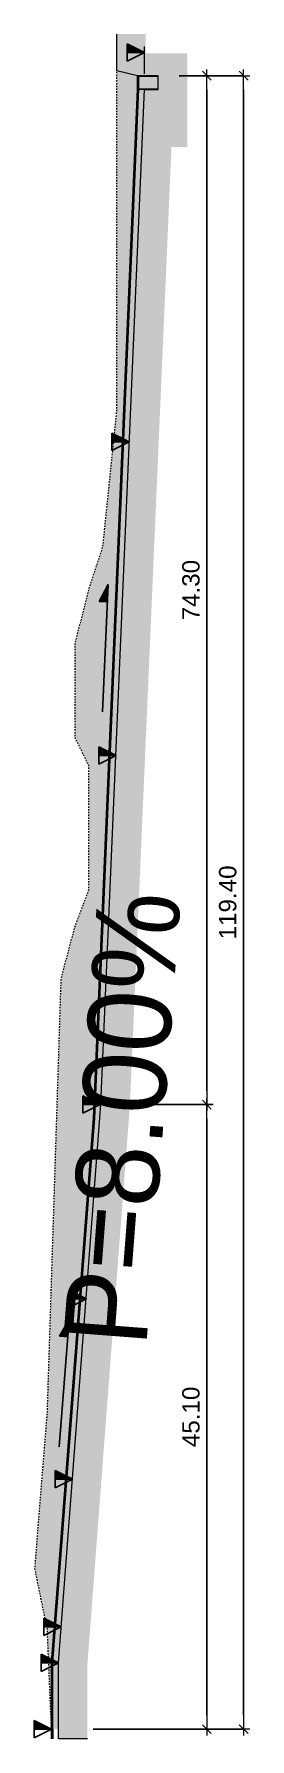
# Model space of a CAD drawing. Extents: x 62344 to 62624, y 108620 to 109406.
# Drawn here: x 62424.3 to 62439.9, y 109222.8 to 109346 of the extents above; entities that cross this region are included whole.
import ezdxf
from ezdxf.enums import TextEntityAlignment as Align

# ---------------------------------------------------------------- set-up
doc = ezdxf.new("R2018")
doc.units = 0
doc.header["$LTSCALE"] = 0.039369
doc.header["$MEASUREMENT"] = 0
doc.linetypes.add('TRATTEGGIATA', pattern=[0.75, 0.5, -0.25])
doc.layers.add('colore roccia', color=7, linetype='Continuous', true_color=0x99724c)
for name, color, linetype in [('curve livello 1m', 2, 'Continuous'), ('LIN018CO', 6, 'Continuous'), ('LIN025CO', 7, 'Continuous'), ('LIN035CO', 1, 'Continuous'), ('TEXT035', 1, 'Continuous'), ('TRATTCOLO-7', 51, 'Continuous')]:
    doc.layers.add(name, color=color, linetype=linetype)
doc.layers.add('DIME', color=6, linetype='Continuous', lineweight=18)
doc.layers.add('LIN050CO', color=3, linetype='Continuous', lineweight=50)
doc.styles.add('ARIAL', font='arial.ttf')
doc.linetypes.add('ROCK', pattern='A,0.25,-0.18,["<",Standard,S=0.18,R=90,X=0,Y=-0.09],0,["-",Standard,S=0.18,R=45,X=-0.111213,Y=-0.238491],0.25', length=0.68)
doc.dimstyles.new('DIME-200', dxfattribs={"dimscale": 2, "dimtxt": 0.25, "dimasz": 0.2, "dimexe": 0, "dimexo": 0.5, "dimgap": 0.1, "dimtad": 1, "dimzin": 0, "dimdsep": 46, "dimtxsty": 'ARIAL', "dimblk1": 'LINE', "dimblk2": 'LINE', "dimsah": 1, "dimcen": 2.5, "dimclrd": 256, "dimclre": 256, "dimclrt": 1, "dimadec": 0, "dimazin": 0, "dimtfac": 1, "dimtmove": 2, "dimatfit": 3, "dimldrblk": 'LINE', "dimfxl": 1, "dimtvp": 1, "dimtfill": 1, "dimtolj": 1, "dimtzin": 0, "dimarcsym": 0})

# ---------------------------------------------------------------- blocks, each defined once
blk = doc.blocks.new('*U40')
at = {"layer": 'LIN018CO'}
blk.add_solid([(0, 0.25), (0, 0), (0.125, 0.25)], dxfattribs=at)
at = {"layer": 'LIN035CO'}
for p, q in [((-0.125, 0.25), (0.125, 0.25)), ((0, 0), (-0.125, 0.25)), ((0, 0), (0, 0.25)), ((0, 0), (0.125, 0.25))]:
    blk.add_line(p, q, dxfattribs=at)
at = {"layer": 'TEXT035', "lineweight": 30, "flags": 104}
blk.add_attdef('VALORE_Sup.', text='', height=0.25, dxfattribs=at).set_placement((-0.08, 0.395), align=Align.BOTTOM_CENTER)
blk = doc.blocks.new('*U38')
at = {"layer": 'LIN018CO'}
blk.add_solid([(0, 0.25), (0, 0), (0.125, 0.25)], dxfattribs=at)
at = {"layer": 'LIN035CO'}
for p, q in [((-0.125, 0.25), (0.125, 0.25)), ((0, 0), (-0.125, 0.25)), ((0, 0), (0, 0.25)), ((0, 0), (0.125, 0.25))]:
    blk.add_line(p, q, dxfattribs=at)
at = {"layer": 'TEXT035', "lineweight": 30, "flags": 104}
blk.add_attdef('VALORE_Sup.', text='', height=0.25, dxfattribs=at).set_placement((0.64, 0.395), align=Align.BOTTOM_CENTER)
blk = doc.blocks.new('*U42')
at = {"layer": 'LIN018CO'}
blk.add_solid([(0, 0.25), (0, 0), (0.125, 0.25)], dxfattribs=at)
at = {"layer": 'LIN035CO'}
for p, q in [((-0.125, 0.25), (0.125, 0.25)), ((0, 0), (-0.125, 0.25)), ((0, 0), (0, 0.25)), ((0, 0), (0.125, 0.25))]:
    blk.add_line(p, q, dxfattribs=at)
at = {"layer": 'TEXT035', "lineweight": 30, "flags": 104}
blk.add_attdef('VALORE_Sup.', text='', height=0.25, dxfattribs=at).set_placement((0.305, 0.395), align=Align.BOTTOM_CENTER)
blk = doc.blocks.new('*U18')
at = {"layer": 'LIN018CO'}
blk.add_solid([(0, 0.25), (0, 0), (0.125, 0.25)], dxfattribs=at)
at = {"layer": 'LIN035CO'}
for p, q in [((-0.125, 0.25), (0.125, 0.25)), ((0, 0), (-0.125, 0.25)), ((0, 0), (0, 0.25)), ((0, 0), (0.125, 0.25))]:
    blk.add_line(p, q, dxfattribs=at)
at = {"layer": 'TEXT035', "lineweight": 30, "flags": 106}
blk.add_attdef('VALORE_Sup.', text='', height=0.25, dxfattribs=at).set_placement((0, 0.395), align=Align.BOTTOM_CENTER)
blk = doc.blocks.new('*U39')
at = {"layer": 'LIN018CO'}
blk.add_solid([(0, 0.25), (0, 0), (0.125, 0.25)], dxfattribs=at)
at = {"layer": 'LIN035CO'}
for p, q in [((-0.125, 0.25), (0.125, 0.25)), ((0, 0), (-0.125, 0.25)), ((0, 0), (0, 0.25)), ((0, 0), (0.125, 0.25))]:
    blk.add_line(p, q, dxfattribs=at)
at = {"layer": 'TEXT035', "lineweight": 30, "flags": 104}
blk.add_attdef('VALORE_Sup.', text='', height=0.25, dxfattribs=at).set_placement((-0.426, 0.395), align=Align.BOTTOM_CENTER)
blk = doc.blocks.new('LINE')
for p, q in [((-1.6, 0), (0.45, 0)), ((0, 0.45), (0, -0.45))]:
    blk.add_line(p, q)
at = {"color": 3}
blk.add_line((-0.32, -0.32), (0.32, 0.32), dxfattribs=at)
blk = doc.blocks.new('*D24')
at = {"layer": 'DIME', "lineweight": -2, "transparency": 16777216}
for p, q in [((62431.62, 109268.65), (62436.75, 109268.65)), ((62436.75, 109224.55), (62436.75, 109267.65)), ((62428.55, 109223.55), (62436.75, 109223.55))]:
    blk.add_line(p, q, dxfattribs=at)
for p, rotation in [((62436.75, 109268.65), 90), ((62436.75, 109223.55), 270)]:
    blk.add_blockref('LINE', p, dxfattribs=dict(at, rotation=rotation))
at = {"layer": 'DIME', "color": 1, "transparency": 16777216, "insert": (62435.61, 109246.1), "char_height": 1.25, "attachment_point": 5, "rotation": 90, "style": 'ARIAL', "bg_fill": 3, "box_fill_scale": 1.25, "bg_fill_color": 256, "bg_fill_true_color": 13158600, "bg_fill_transparency": 0}
blk.add_mtext('\\A1;45.10', dxfattribs=at)
blk = doc.blocks.new('*U20')
at = {"layer": 'LIN018CO'}
blk.add_hatch(color=256, dxfattribs=at).paths.add_polyline_path([(-0.244, 0.131), (-0.239, 0.251), (0.005, 0.12)])
for p, q in [((-0.244, 0.131), (-0.239, 0.251)), ((-0.239, 0.251), (0.005, 0.12)), ((0.005, 0.12), (-1.833, 0.201))]:
    blk.add_line(p, q, dxfattribs=at)
at = {"layer": 'TEXT035', "lineweight": 30, "flags": 34}
blk.add_attdef('VALORE_AD', text='', height=0.25, rotation=357.4791, dxfattribs=at).set_placement((-0.31, 0.194), align=Align.BOTTOM_RIGHT)
blk = doc.blocks.new('*U21')
at = {"layer": 'LIN018CO'}
blk.add_hatch(color=256, dxfattribs=at).paths.add_polyline_path([(-0.24, 0.139), (-0.231, 0.258), (0.009, 0.12)])
for p, q in [((0.009, 0.12), (-1.826, 0.261)), ((-0.24, 0.139), (-0.231, 0.258)), ((-0.231, 0.258), (0.009, 0.12))]:
    blk.add_line(p, q, dxfattribs=at)
at = {"layer": 'TEXT035', "lineweight": 30, "flags": 54}
blk.add_attdef('VALORE_AD', text='', height=0.25, rotation=355.608, dxfattribs=at).set_placement((-0.304, 0.204), align=Align.BOTTOM_RIGHT)
blk = doc.blocks.new('*D25')
at = {"layer": 'DIME', "lineweight": -2, "transparency": 16777216}
for p, q in [((62434.75, 109342.95), (62439.4, 109342.95)), ((62439.4, 109224.55), (62439.4, 109341.95)), ((62431.57, 109223.55), (62439.4, 109223.55))]:
    blk.add_line(p, q, dxfattribs=at)
for p, rotation in [((62439.4, 109342.95), 90), ((62439.4, 109223.55), 270)]:
    blk.add_blockref('LINE', p, dxfattribs=dict(at, rotation=rotation))
at = {"layer": 'DIME', "color": 1, "transparency": 16777216, "insert": (62438.26, 109283.25), "char_height": 1.25, "attachment_point": 5, "rotation": 90, "style": 'ARIAL', "bg_fill": 3, "box_fill_scale": 1.25, "bg_fill_color": 256, "bg_fill_true_color": 13158600, "bg_fill_transparency": 0}
blk.add_mtext('\\A1;119.40', dxfattribs=at)
blk = doc.blocks.new('*U43')
at = {"layer": 'LIN018CO'}
blk.add_solid([(0, 0.25), (0, 0), (0.125, 0.25)], dxfattribs=at)
at = {"layer": 'LIN035CO'}
for p, q in [((-0.125, 0.25), (0.125, 0.25)), ((0, 0), (-0.125, 0.25)), ((0, 0), (0, 0.25)), ((0, 0), (0.125, 0.25))]:
    blk.add_line(p, q, dxfattribs=at)
at = {"layer": 'TEXT035', "lineweight": 30, "flags": 104}
blk.add_attdef('VALORE_Sup.', text='', height=0.25, dxfattribs=at).set_placement((-0.099, 0.395), align=Align.BOTTOM_CENTER)
blk = doc.blocks.new('*D27')
at = {"layer": 'DIME', "lineweight": -2, "transparency": 16777216}
for p, q in [((62434.75, 109342.95), (62436.75, 109342.95)), ((62436.75, 109269.65), (62436.75, 109341.95)), ((62434.4, 109268.65), (62436.75, 109268.65))]:
    blk.add_line(p, q, dxfattribs=at)
for p, rotation in [((62436.75, 109342.95), 90), ((62436.75, 109268.65), 270)]:
    blk.add_blockref('LINE', p, dxfattribs=dict(at, rotation=rotation))
at = {"layer": 'DIME', "color": 1, "transparency": 16777216, "insert": (62435.61, 109305.8), "char_height": 1.25, "attachment_point": 5, "rotation": 90, "style": 'ARIAL', "bg_fill": 3, "box_fill_scale": 1.25, "bg_fill_color": 256, "bg_fill_true_color": 13158600, "bg_fill_transparency": 0}
blk.add_mtext('\\A1;74.30', dxfattribs=at)

msp = doc.modelspace()

# ---------------------------------------------------------------- hatches: boundary and pattern name
at = {"layer": 'colore roccia', "linetype": 'Continuous', "lineweight": 0}
h = msp.add_hatch(color=256, dxfattribs=at)
h.dxf.hatch_style = 1
h.paths.add_polyline_path([(62431.74315, 109342.95018), (62433.25437, 109342.95018), (62433.25437, 109341.95018), (62432.25433, 109341.95018), (62429.117, 109268.65018), (62426.05428, 109228.33613), (62426.05428, 109223.55018), (62426.05428, 109222.8461), (62428.145, 109222.8461), (62428.145, 109223.55018), (62428.145, 109228.25596), (62431.20964, 109268.65018), (62434.20262, 109337.80559), (62435.34505, 109337.80559), (62435.34505, 109344.57265), (62432.345, 109344.57265), (62432.345, 109345.95289), (62430.25428, 109345.95289), (62430.25433, 109343.29385)])
at = {"layer": 'TRATTCOLO-7', "linetype": 'Continuous', "lineweight": 0}
h = msp.add_hatch(color=256, dxfattribs=at)
h.dxf.hatch_style = 1
h.paths.add_polyline_path([(62432.25433, 109341.95018), (62433.25437, 109341.95018), (62433.25437, 109342.95018), (62431.74315, 109342.95018), (62430.25433, 109343.29385), (62430.25433, 109318.6527), (62429.25433, 109308.90975), (62428.25433, 109305.88963), (62427.25433, 109301.89955), (62427.25433, 109295.15), (62428.25433, 109293.10819), (62428.25433, 109284.15721), (62427.25433, 109281.53949), (62426.25433, 109277.75932), (62425.25433, 109246.3781), (62424.35744, 109235.1501), (62425.25433, 109230.74745), (62425.55433, 109223.55018), (62426.05433, 109223.55018), (62426.05433, 109228.33613), (62426.25433, 109230.92765), (62427.66111, 109249.25639), (62429.117, 109268.65018)])

# ---------------------------------------------------------------- linework, layer by layer
at = {"layer": 'curve livello 1m', "linetype": 'Continuous', "lineweight": 0, "elevation": 324, "flags": 128}
for points in [[(62432.25433, 109343.07747), (62432.25433, 109345.06455)], [(62431.74315, 109341.95018), (62431.74315, 109342.95018)], [(62425.55433, 109222.8461), (62425.55433, 109223.55018), (62425.55433, 109228.3553), (62428.57439, 109267.67628), (62431.74315, 109341.97018)], [(62425.65433, 109222.8461), (62425.65433, 109223.55018), (62425.65433, 109228.35147), (62428.67422, 109267.67032), (62431.84305, 109341.96592)], [(62432.22835, 109341.97018), (62431.74315, 109341.97018)], [(62432.25433, 109341.95018), (62431.74315, 109341.95018)], [(62425.55433, 109223.55018), (62425.55433, 109222.8461)], [(62425.65433, 109223.55018), (62425.65433, 109222.8461)]]:
    msp.add_lwpolyline(points, dxfattribs=at)
at = {"layer": 'LIN025CO', "linetype": 'TRATTEGGIATA', "lineweight": 0, "ltscale": 5, "elevation": 324, "flags": 128}
msp.add_lwpolyline([(62425.55433, 109223.55018), (62425.25433, 109230.74745), (62424.35744, 109235.1501), (62425.25433, 109246.3781), (62426.25433, 109277.75932), (62427.25433, 109281.53949), (62428.25433, 109284.15721), (62428.25433, 109293.10819), (62427.25433, 109295.15), (62427.25433, 109301.89955), (62428.25433, 109305.88963), (62429.25433, 109308.90975), (62430.25433, 109318.6527), (62430.25433, 109331.9041), (62430.25433, 109343.29385)], dxfattribs=at)
at = {"layer": 'LIN050CO', "linetype": 'ROCK', "lineweight": 0, "ltscale": 2, "elevation": 324, "flags": 128}
for points in [[(62432.25433, 109342.95018), (62431.74315, 109342.95018), (62430.25433, 109343.29385), (62430.25433, 109345.95289)], [(62426.05433, 109222.8461), (62426.05433, 109223.55018), (62426.05433, 109228.33613), (62429.117, 109268.65018), (62432.25433, 109341.95018)]]:
    msp.add_lwpolyline(points, dxfattribs=at)

# ---------------------------------------------------------------- block references
at = {"xscale": 5, "yscale": 5, "zscale": 5, "rotation": 90}
for name, p in [('*U18', (62432.25433, 109344.62263, 324)), ('*U20', (62430.24089, 109306.18226, 324)), ('*U18', (62429.07356, 109268.65018, 324)), ('*U42', (62428.07356, 109254.62639, 324)), ('*U38', (62426.25433, 109230.94011, 324)), ('*U40', (62426.05433, 109228.33613, 324)), ('*U39', (62425.55433, 109223.55018, 324))]:
    msp.add_blockref(name, p, dxfattribs=at)

# ---------------------------------------------------------------- next in the draw order: dimensions: what is measured, and where the dimension line sits
at = {"layer": 'DIME'}
dim = msp.add_linear_dim(base=(62436.74547, 109268.65018, 324), p1=(62426.05433, 109223.55018, 323.3), p2=(62429.117, 109268.65018, 324), angle=90, dimstyle='DIME-200', override={"dimscale": 5}, dxfattribs=at)
dim.commit()
dim.dimension.update_dxf_attribs({"geometry": '*D24', "text_midpoint": (62435.60725, 109246.10018, 324)})

# ---------------------------------------------------------------- next in the draw order: linework, layer by layer
at = {"layer": 'LIN035CO', "linetype": 'Continuous', "lineweight": 0, "elevation": 324, "flags": 128}
msp.add_lwpolyline([(62428.14505, 109222.8461), (62426.05433, 109222.8461)], dxfattribs=at)

# ---------------------------------------------------------------- next in the draw order: block references
ref = msp.add_blockref('*U21', (62427.4163, 109253.07523, 324), dxfattribs=dict(xscale=5, yscale=5, zscale=5, rotation=90))
lines = msp.add_mtext('P=8.00%', dxfattribs={"layer": 'TEXT035', "insert": (62426.39702, 109251.55679, 324), "char_height": 6, "attachment_point": 1, "rotation": 85.6080017})
ref.add_attrib('VALORE_AD', '', (62426.39702, 109251.55679, 324), dxfattribs={"flags": 28}).embed_mtext(lines)
at = {"xscale": 5, "yscale": 5, "zscale": 5, "rotation": 90}
msp.add_blockref('*U43', (62427.07356, 109241.60646, 324), dxfattribs=at)

# ---------------------------------------------------------------- next in the draw order: dimensions: what is measured, and where the dimension line sits
at = {"layer": 'DIME'}
dim = msp.add_linear_dim(base=(62439.40008, 109342.95018, 0.3), p1=(62429.07466, 109223.55018, 324), p2=(62432.25433, 109342.95018, 324), angle=90, dimstyle='DIME-200', override={"dimscale": 5}, dxfattribs=at)
dim.commit()
dim.dimension.update_dxf_attribs({"geometry": '*D25', "text_midpoint": (62438.26187, 109283.25018, 0.3)})

# ---------------------------------------------------------------- next in the draw order: linework, layer by layer
at = {"layer": 'curve livello 1m', "linetype": 'Continuous', "lineweight": 0, "elevation": 323.3, "flags": 128}
msp.add_lwpolyline([(62431.78629, 109342.93741), (62431.78587, 109342.93741)], dxfattribs=at)

# ---------------------------------------------------------------- next in the draw order: block references
at = {"xscale": 5, "yscale": 5, "zscale": 5, "rotation": 90}
for p in [(62431.1598, 109316.52029, 324), (62430.20764, 109293.85018, 324)]:
    msp.add_blockref('*U18', p, dxfattribs=at)

# ---------------------------------------------------------------- next in the draw order: dimensions: what is measured, and where the dimension line sits
at = {"layer": 'DIME'}
dim = msp.add_linear_dim(base=(62436.74547, 109342.95018), p1=(62431.89925, 109268.65018, 324), p2=(62432.25433, 109342.95018, 324), angle=90, dimstyle='DIME-200', override={"dimscale": 5}, dxfattribs=at)
dim.commit()
dim.dimension.update_dxf_attribs({"geometry": '*D27', "text_midpoint": (62435.60683, 109305.80018)})

# ---------------------------------------------------------------- next in the draw order: linework, layer by layer
at = {"layer": 'curve livello 1m', "linetype": 'Continuous', "lineweight": 0, "elevation": 324, "flags": 128}
for points in [[(62431.74315, 109341.95018), (62431.74315, 109342.95018)], [(62431.74315, 109342.91018), (62433.2284, 109342.91018), (62433.2284, 109341.97018), (62432.28634, 109341.97018)], [(62431.84324, 109341.95018), (62431.84324, 109342.95018)], [(62432.28634, 109341.97018), (62431.74315, 109341.97018)], [(62432.28634, 109341.95018), (62431.74315, 109341.95018)]]:
    msp.add_lwpolyline(points, dxfattribs=at)
at = {"layer": 'LIN050CO', "linetype": 'ROCK', "lineweight": 0, "ltscale": 2, "elevation": 324, "flags": 128}
msp.add_lwpolyline([(62432.25433, 109341.95018), (62433.25437, 109341.95018), (62433.25437, 109342.95018), (62431.74315, 109342.95018)], dxfattribs=at)

doc.saveas('drawing.dxf')
